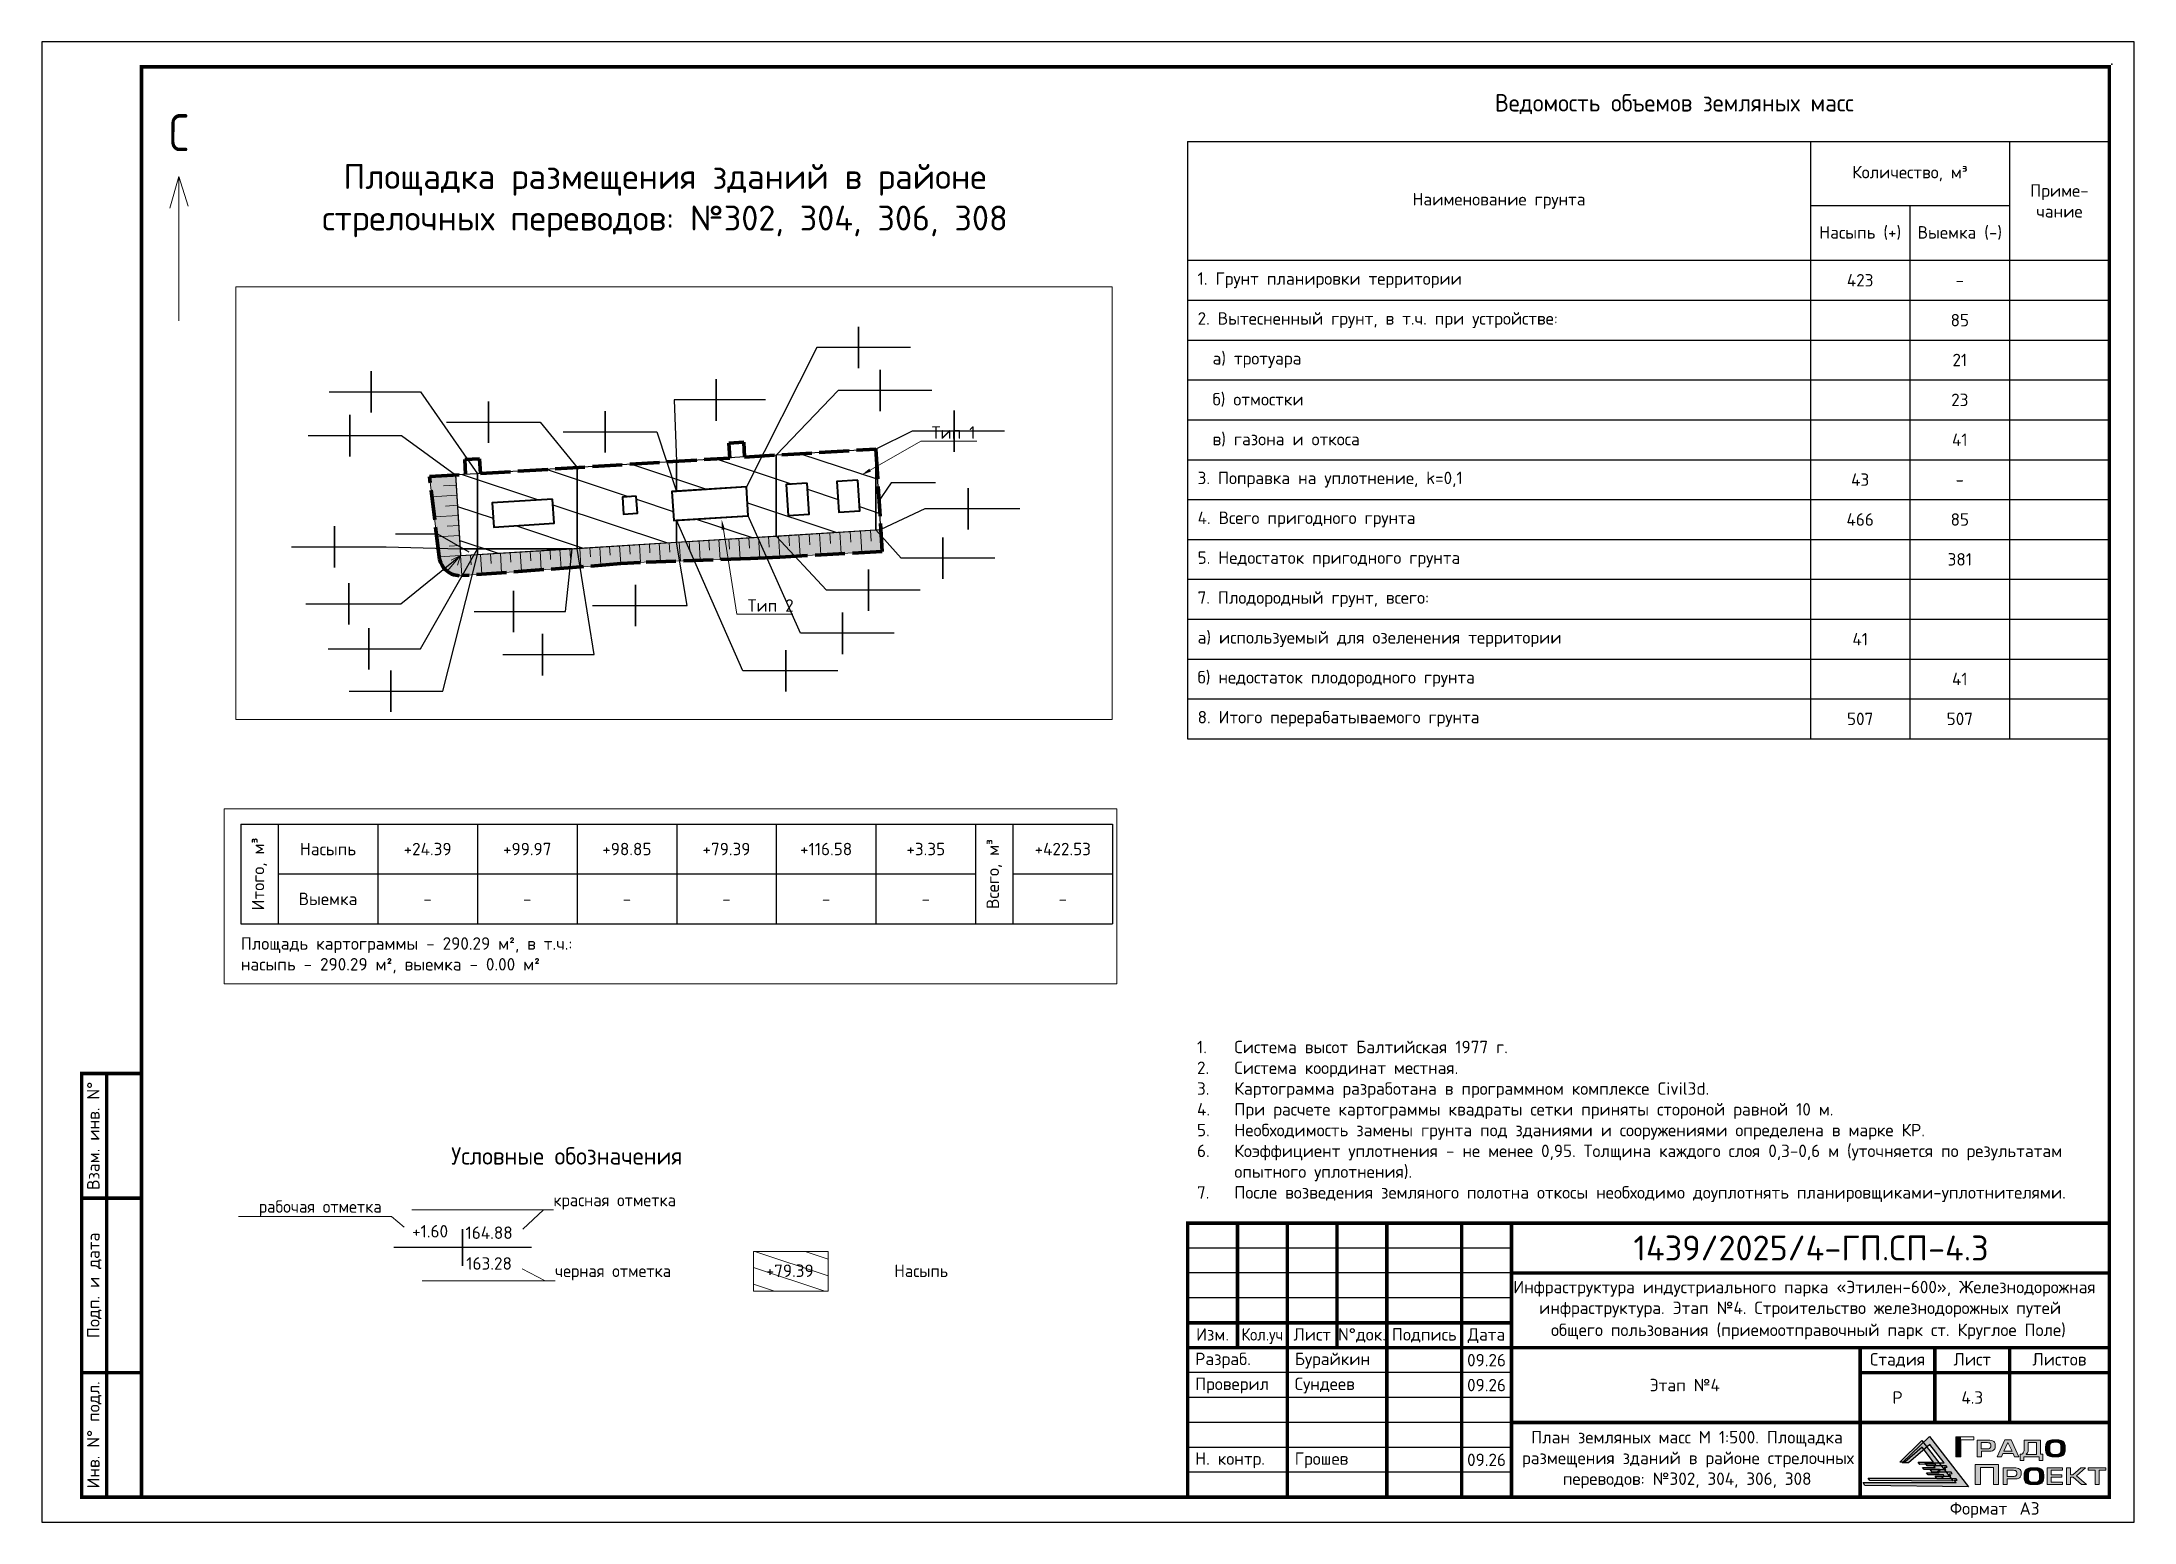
# Paper-space layout 'л.4.3_ПЗМ' of a CAD drawing. Header units: metres, sheet in millimetres. Extents: x 0 to 420, y 0 to 297.
# The model-space entities are those that its viewports show. They can reach past a viewport. Long polylines and large blocks are cut down to what shows.
import ezdxf
from ezdxf import colors
from ezdxf.entities.mleader import LeaderData, LeaderLine
from ezdxf.enums import TextEntityAlignment as Align
from ezdxf.math import Vec2, Vec3

# ---------------------------------------------------------------- set-up
doc = ezdxf.new("R2010")
doc.units = ezdxf.units.M
doc.linetypes.add('ACAD_ISO02W100', pattern=[15, 12, -3])
for name, color, linetype in [('000_C3D_ХЛ служебные', 7, 'Continuous'), ('_ОФОРМ_Примечания', 7, 'Continuous'), ('_Рамка-текст', 7, 'Continuous'), ('Cartogram_1_calculation_mark', 7, 'Continuous'), ('CARTOGRAM_1_HATCH_FILL', 7, 'Continuous'), ('CARTOGRAM_1_VOLUME', 7, 'Continuous'), ('ВС текст_2эт', 7, 'Continuous'), ('ГП_ПЗМ', 7, 'Continuous'), ('ПЗМ_3_Границы', 7, 'Continuous'), ('ПЗМ_3_Объём', 7, 'Continuous'), ('ПЗМ_3_Отметки', 7, 'Continuous'), ('ПЗМ_3_Сетка', 7, 'Continuous'), ('ПЗМ_3_Таблица объемов', 7, 'Continuous'), ('ПЗМ_3_Штриховка насыпи', 7, 'Continuous'), ('ПП_Дорога_Покрытия_Газон', 3, 'Continuous'), ('ПП_Рамка_ДинамическийФормат', 7, 'Continuous')]:
    doc.layers.add(name, color=color, linetype=linetype)
for name, color, linetype, lineweight in [('280_ПОР_Откосы планировки', 250, 'Continuous', 20), ('_ТЕКСТ', 7, 'Continuous', 20), ('ГП_Границы ЗУ', 1, 'Continuous', 50), ('ГП_ШТАМП', 7, 'Continuous', 70), ('ПП_Дорога_Покрытия_Откос', 3, 'Continuous', 9)]:
    doc.layers.add(name, color=color, linetype=linetype, lineweight=lineweight)
doc.layers.add('ОНХП-ГП текст', color=98, linetype='Continuous', lineweight=20, true_color=0x000800)
doc.layers.add('помощь', color=1, linetype='Continuous', plot=False)
doc.styles.add('Gipronikel', font='GOST Common.ttf')
doc.styles.add('ISOCPEUR', font='isocpeur.ttf')
doc.styles.add('ГОСТ', font='')
doc.styles.add('СПДС', font='isocpeur.ttf')
doc.styles.add('СПДС 2.5', font='isocpeur.ttf', dxfattribs={"width": 0.8, "height": 2.5})
doc.styles.get('ГОСТ').set_extended_font_data('GOST type A')

psp = doc.layouts.new('л.4.3_ПЗМ')

# ---------------------------------------------------------------- texts
at = {"style": 'Gipronikel'}
psp.add_text('Условные обозначения', height=3.5, dxfattribs=at).set_placement((82.12, 71.77, 923.52))
at = {"layer": '_Рамка-текст', "char_height": 2.5, "width": 10, "attachment_point": 5, "line_spacing_factor": 1.1, "style": 'СПДС 2.5'}
for insert in [(289.96, 32.54), (289.96, 27.54), (289.96, 12.54)]:
    psp.add_mtext('{\\W1;09.26}', dxfattribs=dict(at, insert=insert))
at = {"layer": '_ТЕКСТ', "insert": (231.84, 96.62), "char_height": 2.5, "width": 185, "attachment_point": 1, "style": 'ISOCPEUR'}
psp.add_mtext('\\pi-7.5,l7.5,t7.5;1.^IСистема высот Балтийская 1977 г.\\P2.^IСистема координат местная.\\P3.^IКартограмма разработана в программном комплексе Civil3d.{\\C1;\\P}4.^IПри расчете картограммы квадраты сетки приняты стороной равной 10 м.\\P5.^IНеобходимость замены грунта под зданиями и сооружениями определена в марке КР.\\P{\\C7;6.^IКоэффициент уплотнения - не менее 0,95. Толщина каждого слоя 0,3-0,6 м (уточняется по результатам \\P\\pi0;опытного уплотнения).\\P\\pi-7.5;7.^IПосле возведения земляного полотна откосы необходимо доуплотнять планировщиками-уплотнителями.\\P}', dxfattribs=at)
at = {"layer": 'CARTOGRAM_1_VOLUME', "color": 5, "style": 'СПДС'}
psp.add_text('+1.60', height=2.5, dxfattribs=at).set_placement((77.9, 58.4), align=Align.MIDDLE_CENTER)
at = {"layer": 'CARTOGRAM_1_VOLUME', "color": 26, "style": 'СПДС'}
psp.add_text('164.88', height=2.5, dxfattribs=at).set_placement((89.74, 58.11), align=Align.MIDDLE_CENTER)
at = {"layer": 'CARTOGRAM_1_VOLUME', "color": 176, "style": 'СПДС'}
psp.add_text('163.28', height=2.5, dxfattribs=at).set_placement((89.74, 51.94), align=Align.MIDDLE_CENTER)
at = {"layer": 'CARTOGRAM_1_VOLUME', "color": 1, "style": 'СПДС'}
psp.add_text('+79.39', height=2.5, dxfattribs=at).set_placement((150.08, 50.48), align=Align.MIDDLE_CENTER)
at = {"layer": 'ВС текст_2эт', "insert": (125.04, 265.18), "char_height": 5, "width": 141.0576, "attachment_point": 5, "style": 'ISOCPEUR'}
psp.add_mtext('Площадка размещения зданий в районе стрелочных переводов: №302, 304, 306, 308', dxfattribs=at)
at = {"layer": 'ГП_ШТАМП', "insert": (171.09, 50.46), "char_height": 2.5, "width": 80, "attachment_point": 4, "style": 'Gipronikel'}
psp.add_mtext('Насыпь', dxfattribs=at)
at = {"layer": 'ОНХП-ГП текст', "ltscale": 250, "insert": (25.53, 282.54), "char_height": 7.42, "width": 67.0666, "attachment_point": 1, "rotation": 359.8271, "style": 'ГОСТ'}
psp.add_mtext('С', dxfattribs=at)

msp = doc.modelspace()

# ---------------------------------------------------------------- blocks, each defined once
blk = doc.blocks.new('*T77')
at = {"layer": '_ОФОРМ_Примечания', "color": 0, "lineweight": -2, "transparency": 16777216}
for p, q in [((185, 0), (185, -134.83)), ((0, -15), (0, -134.83)), ((125, -15), (185, -15)), ((125, -15), (125, -134.83)), ((165, -15), (165, -134.83)), ((125, -27.86), (165, -27.86)), ((145, -27.86), (145, -134.83)), ((0, -38.83), (185, -38.83)), ((0, -46.83), (185, -46.83)), ((0, -54.83), (185, -54.83)), ((0, -62.83), (185, -62.83)), ((0, -70.83), (185, -70.83)), ((0, -78.83), (185, -78.83)), ((0, -86.83), (185, -86.83)), ((0, -94.83), (185, -94.83)), ((0, -102.83), (185, -102.83)), ((0, -110.83), (185, -110.83)), ((0, -118.83), (185, -118.83)), ((0, -126.83), (185, -126.83)), ((0, -134.83), (185, -134.83))]:
    blk.add_line(p, q, dxfattribs=at)
at = {"layer": '_ОФОРМ_Примечания', "color": 0, "linetype": 'ByBlock', "lineweight": -2, "transparency": 16777216}
blk.add_line((0, -15), (125, -15), dxfattribs=at)
at = {"layer": '_ОФОРМ_Примечания', "color": 0, "transparency": 16777216}
for s, insert, char_height, width, attachment_point, style in [('\\pl10.325,t18.611;Ведомость объемов земляных масс\\P', (92.5, -7.5), 3.5, 182, 5, 'Gipronikel'), ('Количество, м{\\fISOCPEUR|b0|i0|c0|p34;³\\P}', (145, -21.43), 2.5, 37, 5, 'ISOCPEUR'), ('Приме- чание', (175, -26.92), 2.5, 17, 5, 'ISOCPEUR'), ('Наименование грунта', (62.5, -26.92), 2.5, 122, 5, 'ISOCPEUR'), ('Насыпь (+)', (135, -33.35), 2.5, 17, 5, 'ISOCPEUR'), ('Выемка (-)', (155, -33.35), 2.5, 17, 5, 'ISOCPEUR'), ('1. Грунт планировки территории', (2, -42.83), 2.5, 121, 4, 'ISOCPEUR'), ('423', (135, -42.83), 2.5, 17, 5, 'ISOCPEUR'), ('-', (155, -42.83), 2.5, 17, 5, 'ISOCPEUR'), ('2. Вытесненный грунт, в т.ч. при устройстве:', (2, -50.83), 2.5, 121, 4, 'ISOCPEUR'), ('85', (155, -50.83), 2.5, 17, 5, 'ISOCPEUR'), ('а) тротуара', (5, -58.83), 2.5, 115, 4, 'ISOCPEUR'), ('21', (155, -58.83), 2.5, 17, 5, 'ISOCPEUR'), ('б) отмостки', (5, -66.83), 2.5, 115, 4, 'ISOCPEUR'), ('23', (155, -66.83), 2.5, 17, 5, 'ISOCPEUR'), ('в) газона и откоса', (5, -74.83), 2.5, 115, 4, 'ISOCPEUR'), ('41', (155, -74.83), 2.5, 17, 5, 'ISOCPEUR'), ('3. Поправка на уплотнение, k=0,1', (2, -82.83), 2.5, 121, 4, 'ISOCPEUR'), ('43', (135, -82.83), 2.5, 17, 5, 'ISOCPEUR'), ('-', (155, -82.83), 2.5, 17, 5, 'ISOCPEUR'), ('4. Всего пригодного грунта', (2, -90.83), 2.5, 121, 4, 'ISOCPEUR'), ('466', (135, -90.83), 2.5, 17, 5, 'ISOCPEUR'), ('85', (155, -90.83), 2.5, 17, 5, 'ISOCPEUR'), ('5. Недостаток пригодного грунта', (2, -98.83), 2.5, 121, 4, 'ISOCPEUR'), ('381', (155, -98.83), 2.5, 17, 5, 'ISOCPEUR'), ('7. Плодородный грунт, всего:', (2, -106.83), 2.5, 121, 4, 'ISOCPEUR'), ('а) используемый для озеленения территории', (2, -114.83), 2.5, 121, 4, 'ISOCPEUR'), ('41', (135, -114.83), 2.5, 17, 5, 'ISOCPEUR'), ('б) недостаток плодородного грунта', (2, -122.83), 2.5, 121, 4, 'ISOCPEUR'), ('41', (155, -122.83), 2.5, 17, 5, 'ISOCPEUR'), ('8. Итого перерабатываемого грунта', (2, -130.83), 2.5, 121, 4, 'ISOCPEUR')]:
    blk.add_mtext(s, dxfattribs=dict(at, insert=insert, char_height=char_height, width=width, attachment_point=attachment_point, style=style))
at = {"layer": '_ОФОРМ_Примечания', "transparency": 16777216, "char_height": 2.5, "width": 17, "attachment_point": 5, "style": 'ISOCPEUR'}
for insert in [(135, -130.83), (155, -130.83)]:
    blk.add_mtext('507', dxfattribs=dict(at, insert=insert))
blk = doc.blocks.new('_None')
blk = doc.blocks.new('*U289')
at = {"layer": 'ПП_Рамка_ДинамическийФормат', "linetype": 'Continuous', "lineweight": 30, "true_color": 0x0c6001}
h = blk.add_hatch(color=88, dxfattribs=at)
h.dxf.hatch_style = 1
h.paths.add_polyline_path([(373.4, 11.89), (378.95, 17.21), (386.72, 7.1), (365.95, 7.34), (365.59, 7.93), (384.24, 7.93), (383.87, 8.41), (384.5, 8.41), (384.28, 8.69), (380.46, 8.69), (380.04, 9.24), (383.23, 9.24), (382.86, 9.72), (383.49, 9.73), (383.27, 10), (379.47, 10), (379.04, 10.56), (382.22, 10.56), (381.86, 11.03), (382.48, 11.04), (382.26, 11.33), (378.45, 11.32), (378.02, 11.87), (381.84, 11.88), (378.98, 15.58), (374.72, 11.89)])
at = {"layer": 'ПП_Рамка_ДинамическийФормат', "linetype": 'Continuous', "lineweight": 0, "true_color": 0x033c8c}
h = blk.add_hatch(color=156, dxfattribs=at)
h.dxf.hatch_style = 1
h.paths.add_polyline_path([(385.23, 13.1), (385.23, 17.14), (384.23, 17.14), (384.23, 13.1)])
at = {"layer": 'ПП_Рамка_ДинамическийФормат', "linetype": 'Continuous', "lineweight": 30, "true_color": 0x033c8c}
h = blk.add_hatch(color=156, dxfattribs=at)
h.dxf.hatch_style = 1
h.paths.add_polyline_path([(372.93, 12.05), (377.41, 16.35), (383.69, 8.19), (366.92, 8.38), (366.62, 8.85), (381.68, 8.85), (381.39, 9.24), (381.89, 9.24), (381.72, 9.47), (378.63, 9.47), (378.29, 9.91), (380.87, 9.91), (380.57, 10.3), (381.08, 10.3), (380.9, 10.53), (377.83, 10.53), (377.48, 10.98), (380.05, 10.98), (379.76, 11.36), (380.26, 11.36), (380.08, 11.6), (377.01, 11.59), (376.66, 12.04), (379.74, 12.04), (377.44, 15.03), (374, 12.05)])
at = {"layer": 'ПП_Рамка_ДинамическийФормат', "linetype": 'Continuous', "lineweight": 0, "true_color": 0x033c8c}
h = blk.add_hatch(color=156, dxfattribs=at)
h.dxf.hatch_style = 1
h.paths.add_polyline_path([(391.81, 16.19, 0.129761), (390.77, 16.46), (388.48, 16.46), (388.48, 13.1), (389.33, 13.1), (389.33, 14.21), (390.8, 14.21, 0.148195), (391.76, 14.43, 0.229809), (392.12, 15.01), (392.12, 15.6, 0.271278)])
h.paths.add_polyline_path([(389.32, 15.95), (390.58, 15.95, -0.094959), (390.98, 15.88, -0.198887), (391.19, 15.68, -0.099141), (391.26, 15.31, -0.182798), (391.11, 14.9, -0.188884), (390.82, 14.74, -0.015492), (390.55, 14.72), (389.32, 14.72)], flags=16)
h.paths.add_polyline_path([(395.32, 16.48), (394.01, 16.48), (392.49, 13.1), (393.39, 13.1), (393.65, 13.79), (395.68, 13.79), (395.99, 13.1), (396.83, 13.1)])
h.paths.add_polyline_path([(394.67, 15.96), (395.5, 14.23), (393.87, 14.23)], flags=16)
h.paths.add_polyline_path([(401.21, 16.47), (397.94, 16.47), (397.94, 14.64, -0.224), (397.59, 13.73), (397.48, 13.62), (397.13, 13.62), (397.13, 12.35), (397.83, 12.35), (397.83, 13.1), (400.91, 13.1), (400.91, 12.36), (401.64, 12.36), (401.64, 13.62), (401.21, 13.62)])
h.paths.add_polyline_path([(398.73, 15.97), (400.42, 15.97), (400.42, 13.6), (398.33, 13.6), (398.34, 13.66), (398.41, 13.69), (398.48, 13.76, 0.193412), (398.73, 14.4)], flags=16)
h.paths.add_polyline_path([(392.77, 11.58), (388.11, 11.58), (388.11, 7.56), (389.13, 7.56), (389.13, 10.93), (391.75, 10.93), (391.75, 7.56), (392.77, 7.56)])
h.paths.add_polyline_path([(397.29, 9.47), (397.29, 10.05, 0.311605), (397.01, 10.64, 0.129761), (395.97, 10.91), (393.68, 10.91), (393.68, 7.56), (394.53, 7.56), (394.53, 8.66), (396, 8.66, 0.148195), (396.96, 8.89, 0.267677)])
h.paths.add_polyline_path([(394.53, 10.41), (395.78, 10.41, -0.094959), (396.19, 10.33, -0.198887), (396.4, 10.13, -0.099141), (396.47, 9.76, -0.182798), (396.32, 9.35, -0.188884), (396.03, 9.2, -0.015492), (395.76, 9.18), (394.53, 9.18)], flags=16)
h.paths.add_polyline_path([(405.51, 9.48), (403.33, 9.48), (403.33, 10.41), (405.61, 10.41), (405.61, 10.91), (402.53, 10.91), (402.53, 7.56), (405.61, 7.56), (405.61, 8.01), (403.33, 8.01), (403.33, 9.04), (405.51, 9.04)])
h.paths.add_polyline_path([(407.25, 10.91), (406.45, 10.91), (406.45, 7.56), (407.25, 7.56), (407.25, 9), (407.73, 9), (409.41, 7.56), (410.42, 7.56), (408.4, 9.26), (410.26, 10.91), (409.28, 10.91), (407.72, 9.5), (407.25, 9.5)])
h.paths.add_polyline_path([(412.96, 10.4), (414.32, 10.4), (414.32, 10.91), (410.79, 10.91), (410.79, 10.4), (412.15, 10.4), (412.15, 7.56), (412.96, 7.56)])
h = blk.add_hatch(color=156, dxfattribs=at)
h.dxf.hatch_style = 1
edge = h.paths.add_edge_path()
edge.add_spline(control_points=[(404.18, 13.1), (404.31, 13.1), (404.55, 13.1), (404.88, 13.12), (405.17, 13.17), (405.43, 13.26), (405.66, 13.35), (405.86, 13.54), (406.04, 13.82), (406.16, 14.32), (406.15, 14.7), (406.14, 14.94), (406.14, 15.1), (406.14, 15.39), (406.04, 15.79), (405.86, 16.07), (405.66, 16.26), (405.43, 16.36), (405.17, 16.45), (404.88, 16.5), (404.55, 16.51), (404.31, 16.51), (404.18, 16.51), (404.05, 16.51), (403.82, 16.51), (403.49, 16.5), (403.2, 16.45), (402.94, 16.36), (402.71, 16.26), (402.51, 16.07), (402.33, 15.79), (402.23, 15.39), (402.23, 15.1), (402.23, 14.94), (402.22, 14.7), (402.21, 14.32), (402.33, 13.82), (402.51, 13.54), (402.71, 13.35), (402.94, 13.26), (403.2, 13.17), (403.49, 13.12), (403.82, 13.1), (404.05, 13.1), (404.18, 13.1)], knot_values=[0, 0, 0, 0, 0.392432, 0.709081, 0.998708, 1.278127, 1.53821, 1.728059, 2.110629, 2.5013, 3.242256, 3.242256, 3.242256, 3.711066, 4.101736, 4.484307, 4.674156, 4.934238, 5.213657, 5.503284, 5.819934, 6.212366, 6.212366, 6.212366, 6.590896, 6.907546, 7.197173, 7.476592, 7.736674, 7.926524, 8.309094, 8.699764, 9.168574, 9.168574, 9.168574, 9.90953, 10.300201, 10.682771, 10.87262, 11.132703, 11.412122, 11.701749, 12.018398, 12.396929, 12.396929, 12.396929, 12.396929], degree=3, periodic=0)
edge = h.paths.add_edge_path(flags=16)
edge.add_spline(control_points=[(403.07, 14.94), (403.07, 14.88), (403.07, 14.8), (403.07, 14.81), (403.07, 14.69), (403.06, 14.48), (403.1, 14.21), (403.14, 14), (403.23, 13.87), (403.29, 13.75), (403.41, 13.68), (403.54, 13.61), (403.7, 13.6), (403.89, 13.59), (404.04, 13.58), (404.15, 13.58), (404.18, 13.58), (404.22, 13.58), (404.32, 13.58), (404.48, 13.59), (404.66, 13.6), (404.83, 13.61), (404.96, 13.68), (405.07, 13.74), (405.14, 13.87), (405.22, 13.99), (405.27, 14.2), (405.31, 14.47), (405.3, 14.69), (405.3, 14.81), (405.3, 14.93), (405.31, 15.14), (405.27, 15.41), (405.23, 15.62), (405.14, 15.75), (405.07, 15.87), (404.96, 15.93), (404.83, 16), (404.66, 16.01), (404.48, 16.02), (404.32, 16.03), (404.22, 16.03), (404.19, 16.03), (404.15, 16.03), (404.05, 16.03), (403.89, 16.02), (403.71, 16.01), (403.54, 16), (403.41, 15.93), (403.3, 15.87), (403.23, 15.75), (403.15, 15.62), (403.1, 15.41), (403.06, 15.14), (403.07, 15), (403.07, 14.94)], knot_values=[0, 0, 0, 0, 1, 2, 3, 4, 5, 6, 7, 8, 9, 10, 11, 12, 13, 14, 15, 16, 17, 18, 19, 20, 21, 22, 23, 24, 25, 26, 27, 28, 29, 30, 31, 32, 33, 34, 35, 36, 37, 38, 39, 40, 41, 42, 43, 44, 45, 46, 47, 48, 49, 50, 51, 52, 53, 53, 53, 53], degree=3, periodic=0)
h = blk.add_hatch(color=156, dxfattribs=at)
h.dxf.hatch_style = 1
edge = h.paths.add_edge_path()
edge.add_spline(control_points=[(399.88, 7.56), (400.01, 7.56), (400.25, 7.56), (400.58, 7.56), (400.87, 7.58), (401.14, 7.67), (401.36, 7.76), (401.57, 7.96), (401.74, 8.23), (401.86, 8.73), (401.85, 9.11), (401.85, 9.36), (401.85, 9.51), (401.85, 9.8), (401.74, 10.21), (401.57, 10.48), (401.36, 10.68), (401.14, 10.77), (400.87, 10.86), (400.58, 10.91), (400.25, 10.91), (400.01, 10.91), (399.88, 10.91), (399.76, 10.91), (399.52, 10.91), (399.2, 10.91), (398.9, 10.86), (398.64, 10.77), (398.41, 10.68), (398.21, 10.48), (398.04, 10.21), (397.93, 9.8), (397.93, 9.51), (397.93, 9.36), (397.92, 9.11), (397.91, 8.73), (398.04, 8.23), (398.21, 7.96), (398.41, 7.76), (398.64, 7.67), (398.9, 7.58), (399.2, 7.56), (399.52, 7.56), (399.76, 7.56), (399.88, 7.56)], knot_values=[0, 0, 0, 0, 0.392432, 0.709081, 0.998708, 1.278127, 1.53821, 1.728059, 2.110629, 2.5013, 3.242256, 3.242256, 3.242256, 3.711066, 4.101736, 4.484307, 4.674156, 4.934238, 5.213657, 5.503284, 5.819934, 6.212366, 6.212366, 6.212366, 6.590896, 6.907546, 7.197173, 7.476592, 7.736674, 7.926524, 8.309094, 8.699764, 9.168574, 9.168574, 9.168574, 9.90953, 10.300201, 10.682771, 10.87262, 11.132703, 11.412122, 11.701749, 12.018398, 12.396929, 12.396929, 12.396929, 12.396929], degree=3, periodic=0)
edge = h.paths.add_edge_path(flags=16)
edge.add_spline(control_points=[(398.77, 9.35), (398.78, 9.3), (398.78, 9.22), (398.78, 9.22), (398.77, 9.11), (398.77, 8.89), (398.81, 8.62), (398.85, 8.41), (398.93, 8.28), (399, 8.16), (399.11, 8.1), (399.24, 8.03), (399.41, 8.02), (399.59, 8), (399.75, 8), (399.85, 8), (399.89, 8), (399.92, 8), (400.03, 8), (400.19, 8), (400.37, 8.01), (400.53, 8.02), (400.66, 8.09), (400.78, 8.16), (400.85, 8.28), (400.93, 8.4), (400.97, 8.61), (401.01, 8.88), (401.01, 9.1), (401, 9.22), (401.01, 9.34), (401.01, 9.55), (400.97, 9.82), (400.93, 10.03), (400.85, 10.16), (400.78, 10.28), (400.67, 10.34), (400.53, 10.42), (400.37, 10.42), (400.19, 10.44), (400.03, 10.44), (399.93, 10.44), (399.89, 10.44), (399.85, 10.44), (399.75, 10.44), (399.59, 10.44), (399.41, 10.42), (399.25, 10.41), (399.11, 10.34), (399, 10.28), (398.93, 10.16), (398.85, 10.03), (398.81, 9.82), (398.77, 9.55), (398.77, 9.41), (398.77, 9.35)], knot_values=[0, 0, 0, 0, 1, 2, 3, 4, 5, 6, 7, 8, 9, 10, 11, 12, 13, 14, 15, 16, 17, 18, 19, 20, 21, 22, 23, 24, 25, 26, 27, 28, 29, 30, 31, 32, 33, 34, 35, 36, 37, 38, 39, 40, 41, 42, 43, 44, 45, 46, 47, 48, 49, 50, 51, 52, 53, 53, 53, 53], degree=3, periodic=0)
at = {"layer": 'ПП_Рамка_ДинамическийФормат'}
blk.add_lwpolyline([(0, 0), (420, 0), (420, 297), (0, 297)], close=True, dxfattribs=at)
at = {"layer": 'ПП_Рамка_ДинамическийФормат', "const_width": 0.7}
for points in [[(20, 5), (415, 5), (415, 292), (20, 292)], [(8, 5), (20, 5), (20, 90), (8, 90)], [(230, 60), (230, 5), (415, 5), (415, 60)]]:
    blk.add_lwpolyline(points, close=True, dxfattribs=at)
for points in [[(13, 5), (13, 90)], [(20, 65), (8, 65)], [(240, 60), (240, 35)], [(250, 60), (250, 5)], [(260, 60), (260, 35)], [(270, 60), (270, 5)], [(285, 60), (285, 5)], [(295, 60), (295, 5)], [(295, 50), (415, 50)], [(295, 40), (230, 40)], [(295, 35), (230, 35)], [(295, 35), (415, 35)], [(365, 35), (365, 5)], [(380, 35), (380, 20)], [(395, 35), (395, 20)], [(20, 30), (8, 30)], [(415, 30), (365, 30)], [(295, 20), (415, 20)]]:
    blk.add_lwpolyline(points, dxfattribs=at)
at = {"layer": 'ПП_Рамка_ДинамическийФормат'}
for points in [[(295, 55), (230, 55)], [(295, 50), (230, 50)], [(295, 45), (230, 45)], [(295, 30), (230, 30)], [(295, 25), (230, 25)], [(295, 20), (230, 20)], [(295, 15), (230, 15)], [(295, 10), (230, 10)]]:
    blk.add_lwpolyline(points, dxfattribs=at)
at = {"layer": 'ПП_Рамка_ДинамическийФормат', "color": 88, "linetype": 'Continuous', "lineweight": 30, "true_color": 0x0c6001}
blk.add_lwpolyline([(373.4, 11.89), (378.95, 17.21), (386.72, 7.1), (365.95, 7.34), (365.59, 7.93), (384.24, 7.93), (383.87, 8.41), (384.5, 8.41), (384.28, 8.69), (380.46, 8.69), (380.04, 9.24), (383.23, 9.24), (382.86, 9.72), (383.49, 9.73), (383.27, 10), (379.47, 10), (379.04, 10.56), (382.22, 10.56), (381.86, 11.03), (382.48, 11.04), (382.26, 11.33), (378.45, 11.32), (378.02, 11.87), (381.84, 11.88), (378.98, 15.58), (374.72, 11.89)], close=True, dxfattribs=at)
at = {"layer": 'ПП_Рамка_ДинамическийФормат', "color": 156, "linetype": 'Continuous', "lineweight": 0, "true_color": 0x033c8c}
blk.add_lwpolyline([(384.23, 13.1), (384.23, 17.14), (387.8, 17.14), (387.8, 16.53), (385.23, 16.53), (385.23, 13.1), (384.23, 13.1)], dxfattribs=at)
at = {"layer": 'ПП_Рамка_ДинамическийФормат', "color": 7, "linetype": 'Continuous', "lineweight": 30, "true_color": 0xffffff}
blk.add_lwpolyline([(372.93, 12.05), (377.41, 16.35), (383.69, 8.19), (366.92, 8.38), (366.62, 8.85), (381.68, 8.85), (381.39, 9.24), (381.89, 9.24), (381.72, 9.47), (378.63, 9.47), (378.29, 9.91), (380.87, 9.91), (380.57, 10.3), (381.08, 10.3), (380.9, 10.53), (377.83, 10.53), (377.48, 10.98), (380.05, 10.98), (379.76, 11.36), (380.26, 11.36), (380.08, 11.6), (377.01, 11.59), (376.66, 12.04), (379.74, 12.04), (377.44, 15.03), (374, 12.05)], close=True, dxfattribs=at)
at = {"layer": 'ПП_Рамка_ДинамическийФормат', "color": 156, "linetype": 'Continuous', "lineweight": 0, "true_color": 0x033c8c}
for points in [[(388.48, 13.1), (388.48, 16.46), (390.77, 16.46, -0.129761), (391.81, 16.19, -0.271278), (392.12, 15.6), (392.12, 15.01, -0.229809), (391.76, 14.43, -0.148195), (390.8, 14.21), (389.33, 14.21), (389.33, 13.1), (388.48, 13.1)], [(397.94, 16.47), (401.21, 16.47), (401.21, 13.62), (401.64, 13.62), (401.64, 12.36), (400.91, 12.36), (400.91, 13.1), (397.83, 13.1), (397.83, 12.35), (397.13, 12.35), (397.13, 13.62), (397.48, 13.62), (397.59, 13.73, 0.224), (397.94, 14.64), (397.94, 16.47)], [(393.68, 7.56), (393.68, 10.91), (395.97, 10.91, -0.129761), (397.01, 10.64, -0.311605), (397.29, 10.05), (397.29, 9.47, -0.267677), (396.96, 8.89, -0.148195), (396, 8.66), (394.53, 8.66), (394.53, 7.56), (393.68, 7.56)]]:
    blk.add_lwpolyline(points, format="xyb", dxfattribs=at)
for points in [[(389.32, 15.95), (390.58, 15.95, -0.094959), (390.98, 15.88, -0.198887), (391.19, 15.68, -0.099141), (391.26, 15.31, -0.182798), (391.11, 14.9, -0.188884), (390.82, 14.74, -0.015492), (390.55, 14.72), (389.32, 14.72), (389.32, 15.95)], [(398.73, 15.97), (400.42, 15.97), (400.42, 13.6), (398.33, 13.6), (398.34, 13.66), (398.41, 13.69), (398.48, 13.76, 0.193412), (398.73, 14.4), (398.73, 15.97)], [(394.53, 10.41), (395.78, 10.41, -0.094959), (396.19, 10.33, -0.198887), (396.4, 10.13, -0.099141), (396.47, 9.76, -0.182798), (396.32, 9.35, -0.188884), (396.03, 9.2, -0.015492), (395.76, 9.18), (394.53, 9.18), (394.53, 10.41)]]:
    blk.add_lwpolyline(points, format="xyb", close=True, dxfattribs=at)
for points in [[(392.49, 13.1), (394.01, 16.48), (395.32, 16.48), (396.83, 13.1), (395.99, 13.1), (395.68, 13.79), (393.65, 13.79), (393.39, 13.1)], [(393.87, 14.23), (395.5, 14.23), (394.67, 15.96), (393.87, 14.23)], [(392.77, 7.56), (392.77, 11.58), (388.11, 11.58), (388.11, 7.56), (389.13, 7.56), (389.13, 10.93), (391.75, 10.93), (391.75, 7.56)], [(402.53, 10.91), (402.53, 7.56), (405.61, 7.56), (405.61, 8.01), (403.33, 8.01), (403.33, 9.04), (405.51, 9.04), (405.51, 9.48), (403.33, 9.48), (403.33, 10.41), (405.61, 10.41), (405.61, 10.91)], [(406.45, 10.91), (407.25, 10.91), (407.25, 9.5), (407.72, 9.5), (409.28, 10.91), (410.26, 10.91), (408.4, 9.26), (410.42, 7.56), (409.41, 7.56), (407.73, 9), (407.25, 9), (407.25, 7.56), (406.45, 7.56)], [(412.15, 7.56), (412.15, 10.4), (410.79, 10.4), (410.79, 10.91), (414.32, 10.91), (414.32, 10.4), (412.96, 10.4), (412.96, 7.56)]]:
    blk.add_lwpolyline(points, close=True, dxfattribs=at)
for points in [[(404.18, 13.1), (404.31, 13.1), (404.55, 13.1), (404.88, 13.12), (405.17, 13.17), (405.43, 13.26), (405.66, 13.35), (405.86, 13.54), (406.04, 13.82), (406.16, 14.32), (406.15, 14.7), (406.14, 14.94), (406.14, 15.1), (406.14, 15.39), (406.04, 15.79), (405.86, 16.07), (405.66, 16.26), (405.43, 16.36), (405.17, 16.45), (404.88, 16.5), (404.55, 16.51), (404.31, 16.51), (404.18, 16.51), (404.05, 16.51), (403.82, 16.51), (403.49, 16.5), (403.2, 16.45), (402.94, 16.36), (402.71, 16.26), (402.51, 16.07), (402.33, 15.79), (402.23, 15.39), (402.23, 15.1), (402.23, 14.94), (402.22, 14.7), (402.21, 14.32), (402.33, 13.82), (402.51, 13.54), (402.71, 13.35), (402.94, 13.26), (403.2, 13.17), (403.49, 13.12), (403.82, 13.1), (404.05, 13.1), (404.18, 13.1)], [(399.88, 7.56), (400.01, 7.56), (400.25, 7.56), (400.58, 7.56), (400.87, 7.58), (401.14, 7.67), (401.36, 7.76), (401.57, 7.96), (401.74, 8.23), (401.86, 8.73), (401.85, 9.11), (401.85, 9.36), (401.85, 9.51), (401.85, 9.8), (401.74, 10.21), (401.57, 10.48), (401.36, 10.68), (401.14, 10.77), (400.87, 10.86), (400.58, 10.91), (400.25, 10.91), (400.01, 10.91), (399.88, 10.91), (399.76, 10.91), (399.52, 10.91), (399.2, 10.91), (398.9, 10.86), (398.64, 10.77), (398.41, 10.68), (398.21, 10.48), (398.04, 10.21), (397.93, 9.8), (397.93, 9.51), (397.93, 9.36), (397.92, 9.11), (397.91, 8.73), (398.04, 8.23), (398.21, 7.96), (398.41, 7.76), (398.64, 7.67), (398.9, 7.58), (399.2, 7.56), (399.52, 7.56), (399.76, 7.56), (399.88, 7.56)]]:
    blk.add_open_spline(points, degree=3, knots=[0, 0, 0, 0, 0.392432, 0.709081, 0.998708, 1.278127, 1.53821, 1.728059, 2.110629, 2.5013, 3.242256, 3.242256, 3.242256, 3.711066, 4.101736, 4.484307, 4.674156, 4.934238, 5.213657, 5.503284, 5.819934, 6.212366, 6.212366, 6.212366, 6.590896, 6.907546, 7.197173, 7.476592, 7.736674, 7.926524, 8.309094, 8.699764, 9.168574, 9.168574, 9.168574, 9.90953, 10.300201, 10.682771, 10.87262, 11.132703, 11.412122, 11.701749, 12.018398, 12.396929, 12.396929, 12.396929, 12.396929], dxfattribs=at)
for points in [[(403.07, 14.94), (403.07, 14.88), (403.07, 14.8), (403.07, 14.81), (403.07, 14.69), (403.06, 14.48), (403.1, 14.21), (403.14, 14), (403.23, 13.87), (403.29, 13.75), (403.41, 13.68), (403.54, 13.61), (403.7, 13.6), (403.89, 13.59), (404.04, 13.58), (404.15, 13.58), (404.18, 13.58), (404.22, 13.58), (404.32, 13.58), (404.48, 13.59), (404.66, 13.6), (404.83, 13.61), (404.96, 13.68), (405.07, 13.74), (405.14, 13.87), (405.22, 13.99), (405.27, 14.2), (405.31, 14.47), (405.3, 14.69), (405.3, 14.81), (405.3, 14.93), (405.31, 15.14), (405.27, 15.41), (405.23, 15.62), (405.14, 15.75), (405.07, 15.87), (404.96, 15.93), (404.83, 16), (404.66, 16.01), (404.48, 16.02), (404.32, 16.03), (404.22, 16.03), (404.19, 16.03), (404.15, 16.03), (404.05, 16.03), (403.89, 16.02), (403.71, 16.01), (403.54, 16), (403.41, 15.93), (403.3, 15.87), (403.23, 15.75), (403.15, 15.62), (403.1, 15.41), (403.06, 15.14), (403.07, 15), (403.07, 14.94)], [(398.77, 9.35), (398.78, 9.3), (398.78, 9.22), (398.78, 9.22), (398.77, 9.11), (398.77, 8.89), (398.81, 8.62), (398.85, 8.41), (398.93, 8.28), (399, 8.16), (399.11, 8.1), (399.24, 8.03), (399.41, 8.02), (399.59, 8), (399.75, 8), (399.85, 8), (399.89, 8), (399.92, 8), (400.03, 8), (400.19, 8), (400.37, 8.01), (400.53, 8.02), (400.66, 8.09), (400.78, 8.16), (400.85, 8.28), (400.93, 8.4), (400.97, 8.61), (401.01, 8.88), (401.01, 9.1), (401, 9.22), (401.01, 9.34), (401.01, 9.55), (400.97, 9.82), (400.93, 10.03), (400.85, 10.16), (400.78, 10.28), (400.67, 10.34), (400.53, 10.42), (400.37, 10.42), (400.19, 10.44), (400.03, 10.44), (399.93, 10.44), (399.89, 10.44), (399.85, 10.44), (399.75, 10.44), (399.59, 10.44), (399.41, 10.42), (399.25, 10.41), (399.11, 10.34), (399, 10.28), (398.93, 10.16), (398.85, 10.03), (398.81, 9.82), (398.77, 9.55), (398.77, 9.41), (398.77, 9.35)]]:
    blk.add_open_spline(points, degree=3, dxfattribs=at)
at = {"layer": 'ПП_Рамка_ДинамическийФормат'}
blk.add_point((415.5, 292.5), dxfattribs=at)
at = {"layer": 'ПП_Рамка_ДинамическийФормат', "style": 'ISOCPEUR'}
for s, p in [('Взам. инв. N%%D', (12.33, 77.5)), ('Подп. и дата', (12.33, 47.5)), ('Инв. N%%D подл.', (12.33, 17.5))]:
    blk.add_text(s, height=2.5, rotation=90, dxfattribs=at).set_placement(p, align=Align.BOTTOM_CENTER)
at = {"layer": 'ПП_Рамка_ДинамическийФормат', "style": 'СПДС'}
for s, p in [('Изм.', (235, 35.67)), ('Лист', (255, 35.67)), ('N%%Dдок.', (265, 35.67)), ('Подпись', (277.5, 35.67)), ('Дата', (290, 35.67)), ('Стадия', (372.5, 30.67)), ('Лист', (387.5, 30.67)), ('Листов', (405, 30.67))]:
    blk.add_text(s, height=2.5, dxfattribs=at).set_placement(p, align=Align.BOTTOM_CENTER)
at = {"layer": 'ПП_Рамка_ДинамическийФормат', "style": 'СПДС', "width": 0.9}
blk.add_text('Кол.уч', height=2.5, dxfattribs=at).set_placement((245, 35.67), align=Align.BOTTOM_CENTER)
at = {"layer": 'ПП_Рамка_ДинамическийФормат', "style": 'ISOCPEUR'}
blk.add_text('Формат', height=2.5, dxfattribs=at).set_placement((383, 1.5))
at = {"layer": 'ПП_Рамка_ДинамическийФормат', "style": 'СПДС', "flags": 4}
for tag, height, p in [('ШИФР', 5, (355, 55)), ('ОБЪЕКТ', 2.5, (355, 42.5)), ('ПОДОБЪЕКТ', 2.5, (330, 27.5)), ('СТАДИЯ', 2.5, (372.5, 25)), ('ЛИСТ', 2.5, (387.5, 25)), ('ЛИСТОВ', 2.5, (405, 25)), ('ЧЕРТЕЖ', 2.5, (330, 12.5))]:
    blk.add_attdef(tag, text='', height=height, dxfattribs=at).set_placement(p, align=Align.MIDDLE_CENTER)
at = {"layer": 'ПП_Рамка_ДинамическийФормат', "style": 'СПДС'}
for tag, p, flags in [('СПЕЦ_1', (231.5, 31.5), 12), ('ФАМИЛИЯ_1', (251.5, 31.5), 4), ('СПЕЦ_2', (231.5, 26.5), 12), ('ФАМИЛИЯ_2', (251.5, 26.5), 4), ('СПЕЦ_3', (231.5, 21.5), 12), ('ФАМИЛИЯ_3', (251.5, 21.5), 4), ('СПЕЦ_4', (231.5, 16.5), 12), ('ФАМИЛИЯ_4', (251.5, 16.5), 4), ('СПЕЦ_5', (231.5, 11.5), 12), ('ФАМИЛИЯ_5', (251.5, 11.5), 4), ('СПЕЦ_6', (231.5, 6.5), 12), ('ФАМИЛИЯ_6', (251.5, 6.5), 4)]:
    blk.add_attdef(tag, p, '', height=2.5, dxfattribs=dict(at, flags=flags))
blk.add_attdef('ФОРМАТ', (397, 1.5), '', height=2.5, dxfattribs=at)
blk = doc.blocks.new('*T85')
at = {"layer": 'ПЗМ_3_Таблица объемов', "color": 0, "linetype": 'ByBlock', "lineweight": -2, "transparency": 16777216}
for p, q in [((0, 0), (87.5, 0)), ((0, 0), (0, -10)), ((3.75, 0), (3.75, -10)), ((13.75, 0), (13.75, -10)), ((23.75, 0), (23.75, -10)), ((33.75, 0), (33.75, -10)), ((43.75, 0), (43.75, -10)), ((53.75, 0), (53.75, -10)), ((63.75, 0), (63.75, -10)), ((73.75, 0), (73.75, -10)), ((77.5, 0), (77.5, -10)), ((87.5, 0), (87.5, -10)), ((3.75, -5), (73.75, -5)), ((77.5, -5), (87.5, -5)), ((0, -10), (87.5, -10))]:
    blk.add_line(p, q, dxfattribs=at)
at = {"layer": 'ПЗМ_3_Таблица объемов', "color": 0, "transparency": 16777216, "char_height": 1.25, "width": 9.98, "attachment_point": 5, "rotation": 90, "style": 'СПДС'}
for s, insert in [('Итого, м³', (1.875, -5)), ('Всего, м³', (75.625, -5))]:
    blk.add_mtext(s, dxfattribs=dict(at, insert=insert))
at = {"layer": 'ПЗМ_3_Таблица объемов', "color": 0, "transparency": 16777216, "char_height": 1.25, "width": 9.98, "attachment_point": 5, "style": 'СПДС'}
for s, insert in [('Насыпь', (8.75, -2.5)), ('+24.39', (18.75, -2.5)), ('+99.97', (28.75, -2.5)), ('+98.85', (38.75, -2.5)), ('+79.39', (48.75, -2.5)), ('+116.58', (58.75, -2.5)), ('+3.35', (68.75, -2.5)), ('+422.53', (82.5, -2.5)), ('Выемка', (8.75, -7.5)), ('-', (18.75, -7.5)), ('-', (28.75, -7.5)), ('-', (38.75, -7.5)), ('-', (48.75, -7.5)), ('-', (58.75, -7.5)), ('-', (68.75, -7.5)), ('-', (82.5, -7.5))]:
    blk.add_mtext(s, dxfattribs=dict(at, insert=insert))
blk = doc.blocks.new('ПЗМ площадка 3')
at = {"layer": 'ПЗМ_3_Штриховка насыпи'}
h = blk.add_hatch(dxfattribs=at)
h.set_pattern_fill('ANSI31', color=1, angle=5156.6202, style=0)
h.set_pattern_definition([(161.62015618, (-2305529.1865, -452624.3865), (-1.001125794, -3.013033711), [])])
h.paths.add_polyline_path([(-40.74, 100.68), (-40.28, 93.28), (-38.56, 93.28), (-38.56, 100.81)], flags=0)
h.paths.add_polyline_path([(-40.24, 92.59), (-38.56, 92.7), (-38.56, 93.28), (-40.28, 93.28)], flags=0)
h.paths.add_polyline_path([(-38.56, 92.7), (-29.04, 93.28), (-38.56, 93.28)], flags=0)
h.paths.add_polyline_path([(1.44, 103.28), (1.44, 95.17), (1.94, 95.2)], flags=0)
h.paths.add_polyline_path([(-38.24, 100.83), (-38.56, 100.81), (-38.56, 93.28), (-29.04, 93.28), (-28.56, 93.31), (-28.56, 101.42), (-38.24, 100.82)], flags=0)
h.paths.add_polyline_path([(-18.56, 96.14), (-18.56, 93.93), (-8.56, 94.55), (-8.56, 102.67), (-11.73, 102.47), (-11.73, 102.49), (-13.23, 102.4), (-13.23, 102.38), (-18.56, 102.05), (-18.56, 99.04), (-11.55, 99.48), (-11.37, 96.58)], flags=0)
h.paths.add_polyline_path([(-28.56, 93.31), (-18.56, 93.93), (-18.56, 96.14), (-18.85, 96.12), (-19.03, 99.01), (-18.56, 99.04), (-18.56, 102.05), (-28.56, 101.42)], flags=0)
h.paths.add_polyline_path([(1.44, 95.17), (1.44, 103.28), (-8.56, 102.67), (-8.56, 94.55)], flags=0)
h.paths.add_polyline_path([(-31.01, 98.27), (-37.06, 97.89), (-36.91, 95.46), (-30.86, 95.84)])
h.paths.add_polyline_path([(-22.61, 98.55), (-24, 98.46), (-23.9, 96.76), (-22.5, 96.85)])
h.paths.add_polyline_path([(-0.37, 100.17), (-2.47, 100.04), (-2.27, 96.94), (-0.18, 97.07)])
h.paths.add_polyline_path([(-5.46, 99.85), (-7.56, 99.72), (-7.36, 96.63), (-5.27, 96.76)])
at = {"color": 0, "flags": 128}
blk.add_lwpolyline([(-11.55, 99.48), (-19.03, 99.01), (-18.85, 96.12), (-11.37, 96.58)], close=True, dxfattribs=at)
at = {"lineweight": 40, "flags": 128}
for points in [[(-5.46, 99.85), (-7.56, 99.72), (-7.36, 96.63), (-5.27, 96.76)], [(-0.37, 100.17), (-2.47, 100.04), (-2.27, 96.94), (-0.18, 97.07)]]:
    blk.add_lwpolyline(points, close=True, dxfattribs=at)
at = {"layer": '000_C3D_ХЛ служебные', "color": 4, "linetype": 'Continuous', "lineweight": -3}
blk.add_polyline3d([(-40.74, 100.68, 164.8), (-40.24, 92.59, 164.72), (-8.34, 94.56, 164.88), (1.94, 95.2, 164.83)], dxfattribs=at)
at = {"layer": 'ПЗМ_3_Границы', "lineweight": 40, "flags": 128}
for points in [[(-11.55, 99.48), (-19.03, 99.01), (-18.85, 96.12), (-11.37, 96.58)], [(-5.46, 99.85), (-7.56, 99.72), (-7.36, 96.63), (-5.27, 96.76)], [(-0.37, 100.17), (-2.47, 100.04), (-2.27, 96.94), (-0.18, 97.07)], [(-31.01, 98.27), (-37.06, 97.89), (-36.91, 95.46), (-30.86, 95.84)], [(-22.61, 98.55), (-24, 98.46), (-23.9, 96.76), (-22.5, 96.85)], [(-22.61, 98.55), (-24, 98.46), (-23.9, 96.76), (-22.5, 96.85)]]:
    blk.add_lwpolyline(points, close=True, dxfattribs=at)
at = {"layer": 'ПЗМ_3_Объём', "flags": 128}
for points in [[(7.42, 99.89), (2.97, 99.89), (1.61, 97.88)], [(-46.78, 94.77), (-42.58, 94.77), (-39.43, 92.96)]]:
    blk.add_lwpolyline(points, dxfattribs=at)
at = {"layer": 'ПЗМ_3_Отметки', "flags": 128}
for points in [[(4.9, 113.48), (-0.3, 113.48), (-0.3, 115.55), (-0.3, 111.4), (-0.3, 113.48), (-4.5, 113.48), (-11.55, 99.48)], [(-53.43, 109.03), (-49.23, 109.03), (-49.23, 111.11), (-49.23, 106.96), (-49.23, 109.03), (-44.28, 109.03), (-38.56, 100.81)], [(-9.65, 108.21), (-14.6, 108.21), (-14.6, 110.28), (-14.6, 106.13), (-14.6, 108.21), (-18.8, 108.21), (-18.56, 102.05)], [(7.06, 109.15), (1.86, 109.15), (1.86, 111.23), (1.86, 107.08), (1.86, 109.15), (-2.34, 109.15), (-8.56, 102.67)], [(-41.65, 105.98), (-37.45, 105.98), (-37.45, 108.05), (-37.45, 103.9), (-37.45, 105.98), (-32.25, 105.98), (-28.56, 101.42)], [(14.36, 105.07), (9.28, 105.07), (9.28, 107.15), (9.28, 103), (9.28, 105.07), (5.08, 105.07), (1.44, 103.28)], [(-55.56, 104.63), (-51.36, 104.63), (-51.36, 106.7), (-51.36, 102.55), (-51.36, 104.63), (-46.16, 104.63), (-40.74, 100.68)], [(-29.94, 105.01), (-25.74, 105.01), (-25.74, 107.09), (-25.74, 102.94), (-25.74, 105.01), (-20.54, 105.01), (-18.56, 99.04)], [(15.89, 97.28), (10.69, 97.28), (10.69, 99.35), (10.69, 95.2), (10.69, 97.28), (6.36, 97.28), (1.94, 95.2)], [(-57.22, 93.47), (-52.9, 93.47), (-52.9, 95.55), (-52.9, 91.4), (-52.9, 93.47), (-47.7, 93.47), (-40.28, 93.28)], [(-2.39, 81.03), (-7.59, 81.03), (-7.59, 83.11), (-7.59, 78.96), (-7.59, 81.03), (-11.91, 81.03), (-18.56, 96.14)], [(3.28, 84.8), (-1.92, 84.8), (-1.92, 86.87), (-1.92, 82.72), (-1.92, 84.8), (-6.12, 84.8), (-11.37, 96.58)], [(5.89, 89.12), (0.69, 89.12), (0.69, 91.2), (0.69, 87.05), (0.69, 89.12), (-3.51, 89.12), (-8.56, 94.55)], [(13.36, 92.32), (8.16, 92.32), (8.16, 94.4), (8.16, 90.25), (8.16, 92.32), (3.96, 92.32), (1.44, 95.17)], [(-55.79, 87.77), (-51.46, 87.77), (-51.46, 89.84), (-51.46, 85.69), (-51.46, 87.77), (-46.26, 87.77), (-40.24, 92.59)], [(-53.54, 83.24), (-49.47, 83.24), (-49.47, 85.31), (-49.47, 81.16), (-49.47, 83.24), (-44.27, 83.24), (-38.56, 93.28)], [(-51.44, 78.98), (-47.24, 78.98), (-47.24, 81.06), (-47.24, 76.91), (-47.24, 78.98), (-42.04, 78.98), (-38.56, 92.7)], [(-38.88, 86.98), (-34.93, 86.98), (-34.93, 89.05), (-34.93, 84.9), (-34.93, 86.98), (-29.73, 86.98), (-29.04, 93.28)], [(-35.99, 82.66), (-32.04, 82.66), (-32.04, 84.73), (-32.04, 80.58), (-32.04, 82.66), (-26.84, 82.66), (-28.56, 93.31)], [(-27.02, 87.58), (-22.7, 87.58), (-22.7, 89.65), (-22.7, 85.5), (-22.7, 87.58), (-17.5, 87.58), (-18.56, 93.93)]]:
    blk.add_lwpolyline(points, dxfattribs=at)
at = {"layer": 'ПЗМ_3_Сетка'}
for points in [[(1.44, 95.17), (1.44, 103.28), (-8.56, 102.67), (-8.56, 94.55)], [(1.44, 103.28), (1.44, 95.17), (1.94, 95.2)], [(-40.74, 100.68), (-40.28, 93.28), (-38.56, 93.28), (-38.56, 100.81)], [(-38.24, 100.83), (-38.56, 100.81), (-38.56, 93.28), (-29.04, 93.28), (-28.56, 93.31), (-28.56, 101.42), (-38.24, 100.82)], [(-28.56, 93.31), (-18.56, 93.93), (-18.56, 96.14), (-18.85, 96.12), (-19.03, 99.01), (-18.56, 99.04), (-18.56, 102.05), (-28.56, 101.42)], [(-18.56, 96.14), (-18.56, 93.93), (-8.56, 94.55), (-8.56, 102.67), (-11.73, 102.47), (-11.73, 102.49), (-13.23, 102.4), (-13.23, 102.38), (-18.56, 102.05), (-18.56, 99.04), (-11.55, 99.48), (-11.37, 96.58)], [(-40.24, 92.59), (-38.56, 92.7), (-38.56, 93.28), (-40.28, 93.28)], [(-38.56, 92.7), (-29.04, 93.28), (-38.56, 93.28)]]:
    blk.add_lwpolyline(points, close=True, dxfattribs=at)
blk.add_blockref('*T85', (-69.81, 63.28))
at = {"layer": 'ПЗМ_3_Таблица объемов', "color": 7, "insert": (-69.81, 51.93), "char_height": 1.25, "attachment_point": 1, "style": 'СПДС'}
blk.add_mtext('Площадь картограммы - 290.29 м², в т.ч.: \\Pнасыпь - 290.29 м², выемка - 0.00 м²', dxfattribs=at)

# ---------------------------------------------------------------- hatches: boundary and pattern name
at = {"layer": 'ПП_Дорога_Покрытия_Откос'}
h = msp.add_hatch(dxfattribs=at)
h.set_pattern_fill('GRASS', color=110, scale=0.02, style=0)
h.set_pattern_definition([(90, (-10.44085, 4.6568), (-0.3592102448, 0.3592102448), [0.09525, -0.6231704896]), (45, (-10.44085, 4.6568), (-0.35921024484, 0.35921024484), [0.09525, -0.41275]), (135, (-10.44085, 4.6568), (-0.35921024484, -0.35921024484), [0.09525, -0.41275])])
edge = h.paths.add_edge_path()
edge.add_line((2305485.817, 452724.888), (2305488.449, 452725.063))
edge.add_line((2305488.449, 452725.063), (2305488.948, 452716.978))
edge.add_line((2305488.948, 452716.978), (2305531.128, 452719.586))
edge.add_line((2305531.128, 452719.586), (2305531.261, 452717.408))
edge.add_line((2305531.261, 452717.408), (2305526.435, 452717.142))
edge.add_line((2305526.435, 452717.142), (2305520.98, 452716.823))
edge.add_line((2305520.98, 452716.823), (2305518.044, 452716.693))
edge.add_line((2305518.044, 452716.693), (2305507.363, 452716.311))
edge.add_line((2305507.363, 452716.311), (2305505.008, 452716.194))
edge.add_line((2305505.008, 452716.194), (2305504.632, 452716.175))
edge.add_line((2305504.632, 452716.175), (2305501.648, 452715.896))
edge.add_line((2305501.648, 452715.896), (2305489.073, 452714.968))
edge.add_arc((2305488.902, 452717.07), 2.109, 186.09795, 274.64512, ccw=False)
edge.add_line((2305486.805, 452716.846), (2305485.817, 452724.888))

# ---------------------------------------------------------------- linework, layer by layer
at = {"layer": '280_ПОР_Откосы планировки', "linetype": 'Continuous', "lineweight": 20}
for p, q in [((2305488.574, 452723.042, 164.78), (2305486.063, 452722.886, 163.103)), ((2305488.511, 452724.052, 164.79), (2305487.225, 452723.973, 163.931)), ((2305488.698, 452721.02, 164.759), (2305486.311, 452720.873, 163.164)), ((2305488.636, 452722.031, 164.77), (2305487.411, 452721.955, 163.952)), ((2305488.823, 452718.999, 164.739), (2305486.558, 452718.859, 163.226)), ((2305488.761, 452720.01, 164.749), (2305487.598, 452719.938, 163.972)), ((2305505.895, 452718.026, 164.804), (2305505.95, 452717.135, 164.209)), ((2305506.892, 452718.088, 164.809), (2305507.003, 452716.293, 163.61)), ((2305507.889, 452718.149, 164.814), (2305507.945, 452717.242, 164.208)), ((2305508.886, 452718.211, 164.819), (2305509, 452716.37, 163.589)), ((2305509.883, 452718.273, 164.824), (2305509.941, 452717.339, 164.2)), ((2305510.88, 452718.334, 164.829), (2305510.997, 452716.441, 163.564)), ((2305511.877, 452718.396, 164.834), (2305511.936, 452717.436, 164.193)), ((2305512.873, 452718.457, 164.839), (2305512.994, 452716.512, 163.54)), ((2305513.87, 452718.519, 164.844), (2305513.931, 452717.534, 164.186)), ((2305514.867, 452718.581, 164.849), (2305514.991, 452716.584, 163.515)), ((2305515.864, 452718.642, 164.854), (2305515.927, 452717.631, 164.178)), ((2305516.861, 452718.704, 164.859), (2305516.988, 452716.655, 163.49)), ((2305517.858, 452718.766, 164.864), (2305517.922, 452717.728, 164.171)), ((2305518.855, 452718.827, 164.869), (2305518.984, 452716.734, 163.471)), ((2305519.852, 452718.889, 164.874), (2305519.917, 452717.834, 164.169)), ((2305520.848, 452718.951, 164.879), (2305520.98, 452716.823, 163.458)), ((2305521.876, 452719.014, 164.874), (2305521.942, 452717.949, 164.162)), ((2305522.904, 452719.078, 164.868), (2305523.036, 452716.943, 163.443)), ((2305523.932, 452719.141, 164.863), (2305523.998, 452718.072, 164.149)), ((2305524.959, 452719.205, 164.858), (2305525.092, 452717.063, 163.428)), ((2305525.987, 452719.268, 164.853), (2305526.054, 452718.196, 164.137)), ((2305527.015, 452719.332, 164.848), (2305527.148, 452717.181, 163.411)), ((2305528.043, 452719.395, 164.843), (2305528.109, 452718.317, 164.122)), ((2305529.07, 452719.459, 164.838), (2305529.204, 452717.294, 163.392)), ((2305530.098, 452719.522, 164.832), (2305530.165, 452718.437, 164.107)), ((2305488.948, 452716.978, 164.719), (2305486.805, 452716.846, 163.287)), ((2305488.948, 452716.978, 164.719), (2305487.579, 452715.428, 163.338)), ((2305488.886, 452717.989, 164.729), (2305487.784, 452717.921, 163.993)), ((2305488.948, 452716.978, 164.719), (2305488.002, 452716.516, 164.017)), ((2305488.948, 452716.978, 164.719), (2305488.618, 452716.016, 164.038)), ((2305488.948, 452716.978, 164.719), (2305489.073, 452714.968, 163.376)), ((2305489.945, 452717.04, 164.724), (2305490.007, 452716.041, 164.057)), ((2305490.942, 452717.101, 164.729), (2305491.065, 452715.116, 163.403)), ((2305491.939, 452717.163, 164.734), (2305492, 452716.176, 164.075)), ((2305492.936, 452717.225, 164.739), (2305493.057, 452715.263, 163.429)), ((2305493.933, 452717.286, 164.744), (2305493.993, 452716.312, 164.093)), ((2305494.93, 452717.348, 164.749), (2305495.049, 452715.411, 163.455)), ((2305495.927, 452717.41, 164.754), (2305495.986, 452716.447, 164.111)), ((2305496.923, 452717.471, 164.759), (2305497.042, 452715.557, 163.48)), ((2305497.92, 452717.533, 164.764), (2305497.979, 452716.582, 164.129)), ((2305498.917, 452717.595, 164.769), (2305499.034, 452715.704, 163.506)), ((2305499.914, 452717.656, 164.774), (2305499.972, 452716.716, 164.146)), ((2305500.911, 452717.718, 164.779), (2305501.026, 452715.85, 163.531)), ((2305501.908, 452717.779, 164.784), (2305501.965, 452716.855, 164.167)), ((2305502.905, 452717.841, 164.789), (2305503.017, 452716.024, 163.575)), ((2305503.902, 452717.903, 164.794), (2305503.957, 452717.01, 164.198)), ((2305504.898, 452717.964, 164.799), (2305505.008, 452716.194, 163.616))]:
    msp.add_line(p, q, dxfattribs=at)
msp.add_polyline3d([(2305485.816, 452724.9, 163.041), (2305486.805, 452716.846, 163.287), (2305486.822, 452716.725, 163.291), (2305486.845, 452716.606, 163.295), (2305486.875, 452716.488, 163.299), (2305486.912, 452716.372, 163.303), (2305486.956, 452716.258, 163.307), (2305487.006, 452716.147, 163.311), (2305487.063, 452716.04, 163.315), (2305487.125, 452715.935, 163.319), (2305487.194, 452715.835, 163.323), (2305487.268, 452715.738, 163.327), (2305487.348, 452715.646, 163.331), (2305487.437, 452715.555, 163.334), (2305487.531, 452715.468, 163.337), (2305487.631, 452715.388, 163.34), (2305487.735, 452715.314, 163.343), (2305487.844, 452715.246, 163.346), (2305487.956, 452715.185, 163.349), (2305488.072, 452715.131, 163.352), (2305488.191, 452715.085, 163.355), (2305488.313, 452715.045, 163.358), (2305488.437, 452715.013, 163.361), (2305488.563, 452714.989, 163.364), (2305488.689, 452714.972, 163.367), (2305488.817, 452714.963, 163.37), (2305488.945, 452714.961, 163.373), (2305489.073, 452714.968, 163.376), (2305489.073, 452714.968, 163.376), (2305494.742, 452715.388, 163.451), (2305501.648, 452715.896, 163.539), (2305504.632, 452716.175, 163.618), (2305507.363, 452716.311, 163.609), (2305518.044, 452716.693, 163.477), (2305520.98, 452716.823, 163.458), (2305526.435, 452717.142, 163.418), (2305531.261, 452717.408, 163.372)], dxfattribs=at)
at = {"layer": 'ГП_Границы ЗУ', "color": 1, "linetype": 'ACAD_ISO02W100', "lineweight": 80, "elevation": 163.041}
msp.add_lwpolyline([(2305485.816, 452724.9), (2305489.447, 452725.124), (2305489.354, 452726.61), (2305490.851, 452726.703), (2305490.944, 452725.206), (2305515.956, 452726.764), (2305515.864, 452728.258), (2305517.361, 452728.351), (2305517.453, 452726.856), (2305530.628, 452727.671), (2305531.261, 452717.408), (2305520.98, 452716.823), (2305518.044, 452716.693), (2305507.003, 452716.293), (2305505.008, 452716.194), (2305501.026, 452715.85), (2305489.073, 452714.968, -0.4065986), (2305486.805, 452716.846)], format="xyb", close=True, dxfattribs=at)

# ---------------------------------------------------------------- block references
at = {"layer": 'ГП_ПЗМ', "color": 4}
msp.add_blockref('ПЗМ площадка 3', (2305529.187, 452624.387), dxfattribs=at)

# ---------------------------------------------------------------- leaders
at = {"layer": 'ПП_Дорога_Покрытия_Газон', "color": 0}
ml = msp.add_multileader_mtext('Standard', dxfattribs=at)
ml.set_content('Тип 1', style='ISOCPEUR')
ml.set_leader_properties(color=256, lineweight=5)
ml.build(insert=Vec2(0, 0))
ml.multileader.update_dxf_attribs({"text_left_attachment_type": 6, "text_right_attachment_type": 6, "dogleg_length": 20.986, "arrow_head_size": 1})
ctx = ml.context
ctx.base_point, ctx.char_height, ctx.arrow_head_size, ctx.landing_gap_size, ctx.plane_origin = Vec3(2305536.207, 452728.45), 1.25, 1, 0.01, Vec3(2305529.396, 452729.39)
ctx.left_attachment, ctx.right_attachment = 6, 6
notes = []
notes.append((ctx, [(0, (1, 1, 0), (2305535.142, 452728.45), (1, 0), 1.065, [(0, [(2305529.174, 452725.062)], 0, [])])]))
ctx.mtext.insert, ctx.mtext.flow_direction = Vec3(2305536.217, 452729.95), 5
ml = msp.add_multileader_mtext('Standard', dxfattribs=at)
ml.set_content('Тип 2', style='ISOCPEUR')
ml.set_leader_properties(color=256, lineweight=5)
ml.build(insert=Vec2(0, 0))
ml.multileader.update_dxf_attribs({"text_left_attachment_type": 6, "text_right_attachment_type": 6, "dogleg_length": 1.065, "arrow_head_size": 1})
ctx = ml.context
ctx.base_point, ctx.char_height, ctx.arrow_head_size, ctx.landing_gap_size, ctx.plane_origin = Vec3(2305517.741, 452711.099), 1.25, 1, 0.01, Vec3(2305484.37, 452731.798)
ctx.left_attachment, ctx.right_attachment = 6, 6
notes.append((ctx, [(0, (1, 1, 0), (2305516.676, 452711.099), (1, 0), 1.065, [(0, [(2305515.158, 452720.576)], 0, [])])]))
ctx.mtext.insert, ctx.mtext.flow_direction = Vec3(2305517.751, 452712.599), 5
for ctx, leaders in notes:
    for number, flags, end, landing, length, lines in leaders:
        leader = LeaderData()
        leader.index, (leader.has_last_leader_line, leader.has_dogleg_vector, leader.attachment_direction) = number, flags
        leader.last_leader_point, leader.dogleg_vector, leader.dogleg_length = Vec3(end), Vec3(landing), length
        for number, points, colour, breaks in lines:
            line = LeaderLine()
            line.index, line.vertices, line.color, line.breaks = number, Vec3.list(points), colors.encode_raw_color(colour), breaks
            leader.lines.append(line)
        ctx.leaders.append(leader)

# ---------------------------------------------------------------- hatches: boundary and pattern name
at = {"layer": 'CARTOGRAM_1_HATCH_FILL', "lineweight": 0, "transparency": 33554687}
h = psp.add_hatch(dxfattribs=at)
h.set_pattern_fill('ANSI31', color=1, angle=5156.6202, style=0)
h.set_pattern_definition([(161.62015618, (-2190188.631, -415652.3305), (-1.001125794, -3.013033711), [])])
h.paths.add_polyline_path([(157.79, 54.36), (157.79, 46.36), (142.79, 46.36), (142.79, 54.36)])

# ---------------------------------------------------------------- linework, layer by layer
at = {"color": 7, "lineweight": 15}
psp.add_lwpolyline([(157.79, 54.36), (157.79, 46.36), (142.79, 46.36), (142.79, 54.36), (157.79, 54.36)], dxfattribs=at)
at = {"layer": 'Cartogram_1_calculation_mark', "color": 7, "lineweight": 25}
for p, q in [((84.43, 55.14), (84.43, 58.82)), ((84.43, 58.82), (84.43, 51.47)), ((84.43, 55.14), (70.63, 55.14)), ((98.23, 55.14), (84.43, 55.14)), ((84.43, 51.47), (84.43, 55.14))]:
    psp.add_line(p, q, dxfattribs=at)
at = {"layer": 'ОНХП-ГП текст', "ltscale": 250}
for points in [[(27.47, 270), (25.65, 263.65)], [(27.47, 241.08), (27.47, 270)], [(27.47, 270), (29.31, 264.08)]]:
    psp.add_lwpolyline(points, dxfattribs=at)

# ---------------------------------------------------------------- block references
psp.add_blockref('*T77', (229.96, 292.04))
at = {"layer": 'ПП_Рамка_ДинамическийФормат'}
ref = psp.add_blockref('*U289', (-0.04, 0.04), dxfattribs=at)
ref.add_attrib('ШИФР_001', '1439/2025/4-ГП.СП-4.3', (319.46, 52.54), dxfattribs={"height": 5, "style": 'СПДС', "flags": 4})
ref.add_attrib('ОБЪЕКТ_001', 'Инфраструктура индустриального парка «Этилен-600», Железнодорожная', (295.33, 45.96), dxfattribs={"height": 2.5, "style": 'СПДС', "flags": 4})
ref.add_attrib('ПОДОБЪЕКТ_001', 'Этап №4', (322.71, 26.29), dxfattribs={"height": 2.5, "style": 'СПДС', "flags": 4})
ref.add_attrib('ЧЕРТЕЖ_001', 'План земляных масс М 1:500. Площадка', (298.9, 15.83), dxfattribs={"height": 2.5, "style": 'СПДС', "flags": 4})
ref.add_attrib('СТАДИЯ', 'Р', dxfattribs={"height": 2.5, "style": 'СПДС', "flags": 4}).set_placement((372.46, 25.04), align=Align.MIDDLE_CENTER)
ref.add_attrib('ЛИСТ', '4.3', dxfattribs={"height": 2.5, "style": 'СПДС', "flags": 4}).set_placement((387.46, 25.04), align=Align.MIDDLE_CENTER)
ref.add_attrib('ФОРМАТ', 'А3', (396.96, 1.54), dxfattribs={"height": 2.5, "style": 'СПДС'})
ref.add_attrib('СПЕЦ_1', 'Разраб.', (231.46, 31.54), dxfattribs={"height": 2.5, "style": 'СПДС', "flags": 12})
ref.add_attrib('СПЕЦ_2', 'Проверил', (231.46, 26.54), dxfattribs={"height": 2.5, "style": 'СПДС', "flags": 12})
ref.add_attrib('СПЕЦ_5', 'Н. контр.', (231.46, 11.54), dxfattribs={"height": 2.5, "style": 'СПДС', "flags": 12})
ref.add_attrib('ФАМИЛИЯ_1', 'Бурайкин', (251.46, 31.54), dxfattribs={"height": 2.5, "style": 'СПДС', "flags": 4})
ref.add_attrib('ФАМИЛИЯ_2', 'Сундеев', (251.46, 26.54), dxfattribs={"height": 2.5, "style": 'СПДС', "flags": 4})
ref.add_attrib('ФАМИЛИЯ_5', 'Грошев', (251.46, 11.54), dxfattribs={"height": 2.5, "style": 'СПДС', "flags": 4})
ref.add_attrib('ОБЪЕКТ_002', 'инфраструктура. Этап №4. Строительство железнодорожных путей', (300.52, 41.79), dxfattribs={"height": 2.5, "style": 'СПДС'})
ref.add_attrib('ОБЪЕКТ_003', 'общего пользования (приемоотправочный парк ст. Круглое Поле)', (302.9, 37.37), dxfattribs={"height": 2.5, "style": 'СПДС'})
ref.add_attrib('ЧЕРТЕЖ_002', 'размещения зданий в районе стрелочных', (297.08, 11.67), dxfattribs={"height": 2.5, "style": 'СПДС'})
ref.add_attrib('ЧЕРТЕЖ_003', 'переводов: №302, 304, 306, 308', (305.27, 7.5), dxfattribs={"height": 2.5, "style": 'СПДС'})

psp.set_redraw_order([(e.dxf.handle, doc.entitydb.next_handle()) for e in psp.query("TEXT MTEXT ATTDEF DIMENSION ARC_DIMENSION")])  # texts and dimensions are drawn at this point

# ---------------------------------------------------------------- leaders
at = {"layer": 'ГП_ШТАМП', "linetype": 'Continuous'}
ml = psp.add_multileader_mtext('Standard', dxfattribs=at)
ml.set_content('рабочая отметка', color=256, style='Gipronikel')
ml.set_leader_properties(color=256, linetype='Continuous', lineweight=18)
ml.set_arrow_properties(name='NONE')
ml.build(insert=Vec2(0, 0))
ml.multileader.update_dxf_attribs({"text_left_attachment_type": 6, "text_right_attachment_type": 6, "dogleg_length": 2, "arrow_head_size": 2})
ctx = ml.context
ctx.base_point, ctx.char_height, ctx.arrow_head_size, ctx.landing_gap_size, ctx.plane_origin = Vec3(41.32, 61.37), 2.5, 2, 0, Vec3(30, 52.05)
ctx.left_attachment, ctx.right_attachment, ctx.text_align_type = 6, 6, 2
notes = []
notes.append((ctx, [(1, (1, 1, 0), (70.18, 61.37), (-1, 0), 2, [(0, [(72.71, 59.22)], 0, [])])]))
ctx.mtext.insert, ctx.mtext.alignment, ctx.mtext.flow_direction = Vec3(68.18, 64.62), 3, 5
ml = psp.add_multileader_mtext('Standard', dxfattribs=at)
ml.set_content('красная отметка', color=256, style='Gipronikel')
ml.set_leader_properties(color=256, linetype='Continuous', lineweight=18)
ml.set_arrow_properties(name='NONE')
ml.build(insert=Vec2(0, 0))
ml.multileader.update_dxf_attribs({"text_left_attachment_type": 6, "text_right_attachment_type": 6, "dogleg_length": 2, "arrow_head_size": 2})
ctx = ml.context
ctx.base_point, ctx.char_height, ctx.arrow_head_size, ctx.landing_gap_size, ctx.plane_origin = Vec3(102.64, 62.67), 2.5, 2, 0, Vec3(91.31, 53.35)
ctx.left_attachment, ctx.right_attachment = 6, 6
notes.append((ctx, [(0, (1, 1, 0), (100.64, 62.67), (1, 0), 2, [(0, [(96.52, 58.85)], 0, [])])]))
ctx.mtext.insert, ctx.mtext.flow_direction = Vec3(102.64, 65.92), 5
ml = psp.add_multileader_mtext('Standard', dxfattribs=at)
ml.set_content('черная отметка', color=256, style='Gipronikel')
ml.set_leader_properties(color=256, linetype='Continuous', lineweight=18)
ml.set_arrow_properties(name='NONE')
ml.build(insert=Vec2(0, 0))
ml.multileader.update_dxf_attribs({"text_left_attachment_type": 6, "text_right_attachment_type": 6, "dogleg_length": 2, "arrow_head_size": 2})
ctx = ml.context
ctx.base_point, ctx.char_height, ctx.arrow_head_size, ctx.landing_gap_size, ctx.plane_origin = Vec3(102.97, 48.46), 2.5, 2, 0, Vec3(91.64, 39.14)
ctx.left_attachment, ctx.right_attachment = 6, 6
notes.append((ctx, [(0, (1, 1, 0), (100.97, 48.46), (1, 0), 2, [(0, [(96.36, 50.84)], 0, [])])]))
ctx.mtext.insert, ctx.mtext.flow_direction = Vec3(102.97, 51.71), 5
for ctx, leaders in notes:
    for number, flags, end, landing, length, lines in leaders:
        leader = LeaderData()
        leader.index, (leader.has_last_leader_line, leader.has_dogleg_vector, leader.attachment_direction) = number, flags
        leader.last_leader_point, leader.dogleg_vector, leader.dogleg_length = Vec3(end), Vec3(landing), length
        for number, points, colour, breaks in lines:
            line = LeaderLine()
            line.index, line.vertices, line.color, line.breaks = number, Vec3.list(points), colors.encode_raw_color(colour), breaks
            leader.lines.append(line)
        ctx.leaders.append(leader)

# ---------------------------------------------------------------- viewports
at = {"layer": 'помощь', "color": 1, "lineweight": 30}
psp.add_viewport(center=(126.84, 204.49), size=(175.92, 86.7731), view_center_point=(2305510.353, 452722.243), view_height=43.38653, dxfattribs=at)
psp.add_viewport(center=(126.17, 125.58), size=(179.16, 35.1067), view_center_point=(2305502.516, 452680.414), view_height=17.55335, status=3, dxfattribs=at)

doc.saveas('drawing.dxf')
